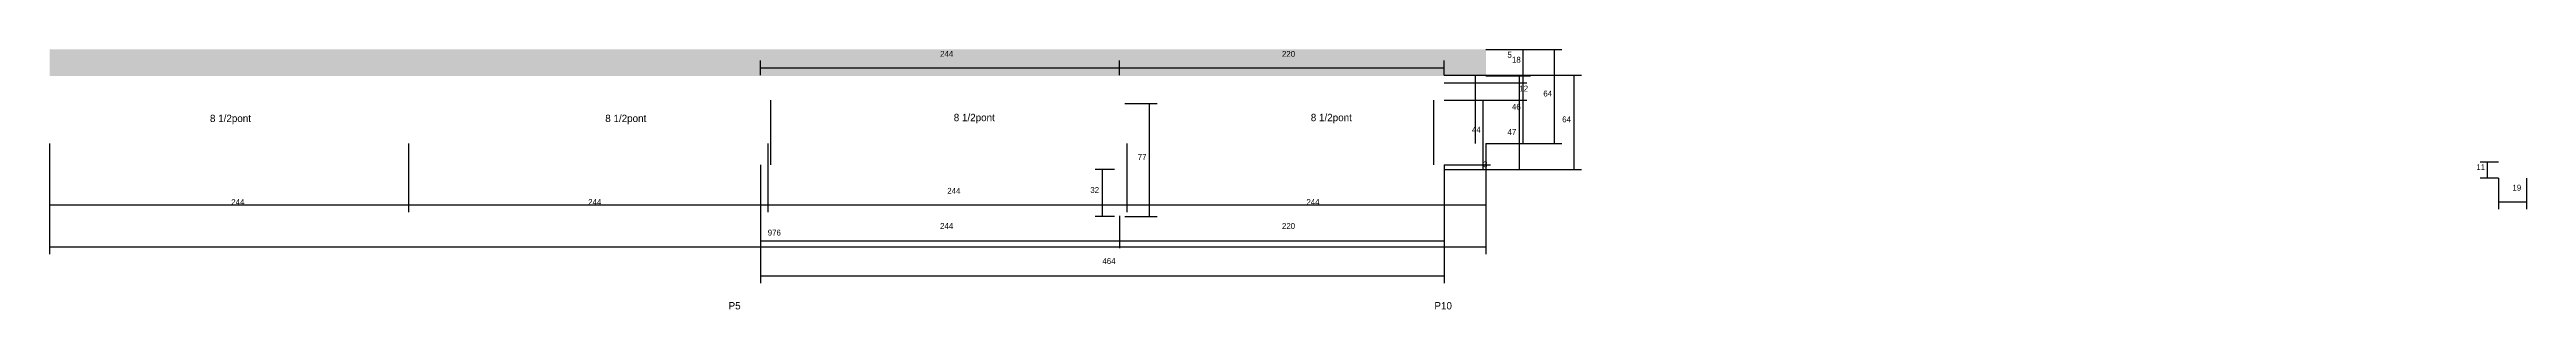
# Model space of a CAD drawing. Header units: metres. Extents: x -2848 to 22762, y -45195 to 1016.
# Drawn here: x -610 to 1073, y -29207 to -29030 of the extents above; entities that cross this region are included whole.
import ezdxf

# ---------------------------------------------------------------- set-up
doc = ezdxf.new("R2010")
doc.units = ezdxf.units.M
for name, color, linetype in [('COTA', 4, 'Continuous'), ('NOMENCLATURA', 7, 'Continuous'), ('SARR_2.2x7', 40, 'Continuous')]:
    doc.layers.add(name, color=color, linetype=linetype)

msp = doc.modelspace()

# ---------------------------------------------------------------- hatches: boundary and pattern name
at = {"layer": 'COTA'}
h = msp.add_hatch(dxfattribs=at)
h.set_pattern_fill('AR-CONC', scale=0.03)
h.paths.add_polyline_path([(366.3, -29047.8), (366.3, -29029.8), (-609.7, -29029.8), (-609.7, -29047.8)])

# ---------------------------------------------------------------- linework, layer by layer
for p, q in [((366.3, -29029.8), (396.5, -29029.8)), ((366.3, -29029.8), (417.9, -29029.8)), ((391.5, -29047.8), (391.5, -29029.8)), ((412.9, -29093.8), (412.9, -29029.8)), ((-126.6, -29047.4), (-126.6, -29037.4)), ((-126.6, -29042.4), (117.4, -29042.4)), ((117.4, -29047.4), (117.4, -29037.4)), ((117.4, -29047.4), (117.4, -29037.4)), ((117.4, -29042.4), (337.9, -29042.4)), ((337.9, -29047.4), (337.9, -29037.4)), ((337.9, -29047.4), (394, -29047.4)), ((337.9, -29047.4), (431.2, -29047.4)), ((366.3, -29047.8), (396.5, -29047.8)), ((366.3, -29047.8), (396.5, -29047.8)), ((389, -29052.4), (389, -29047.4)), ((391.5, -29093.8), (391.5, -29047.8)), ((426.2, -29111.4), (426.2, -29047.4)), ((337.9, -29052.4), (394, -29052.4)), ((337.9, -29052.4), (394, -29052.4)), ((337.9, -29064.4), (394, -29064.4)), ((337.9, -29064.4), (394, -29064.4)), ((337.9, -29064.4), (369.4, -29064.4)), ((364.4, -29108.4), (364.4, -29064.4)), ((389, -29064.4), (389, -29052.4)), ((389, -29111.4), (389, -29064.4)), ((120.9, -29066.6), (142.8, -29066.6)), ((137.8, -29143.4), (137.8, -29066.6)), ((-609.7, -29093.8), (-609.7, -29140.6)), ((-609.7, -29093.8), (-609.7, -29169)), ((-365.7, -29093.8), (-365.7, -29140.6)), ((-365.7, -29093.8), (-365.7, -29140.6)), ((-121.7, -29093.8), (-121.7, -29140.6)), ((-121.7, -29093.8), (-121.7, -29140.6)), ((122.3, -29093.8), (122.3, -29140.6)), ((122.3, -29093.8), (122.3, -29140.6)), ((366.3, -29093.8), (366.3, -29140.6)), ((366.3, -29093.8), (396.5, -29093.8)), ((366.3, -29093.8), (366.3, -29169)), ((366.3, -29093.8), (417.9, -29093.8)), ((-126.6, -29108.4), (-126.6, -29188.9)), ((-126.6, -29111.4), (-126.6, -29165)), ((113.9, -29111.4), (100.8, -29111.4)), ((105.8, -29143.4), (105.8, -29111.4)), ((337.9, -29108.4), (337.9, -29188.9)), ((337.9, -29108.4), (369.4, -29108.4)), ((337.9, -29108.4), (369.4, -29108.4)), ((337.9, -29111.4), (337.9, -29165)), ((337.9, -29111.4), (394, -29111.4)), ((337.9, -29111.4), (431.2, -29111.4)), ((337.9, -29111.4), (369.4, -29111.4)), ((364.4, -29111.4), (364.4, -29108.4)), ((1054.3, -29106.4), (1041.9, -29106.4)), ((1046.9, -29117.4), (1046.9, -29106.4)), ((1054.3, -29117.4), (1041.9, -29117.4)), ((1054.3, -29117.4), (1054.3, -29138.5)), ((1073.3, -29117.4), (1073.3, -29138.5)), ((-609.7, -29135.6), (-365.7, -29135.6)), ((-365.7, -29135.6), (-121.7, -29135.6)), ((-121.7, -29135.6), (122.3, -29135.6)), ((113.9, -29143.4), (100.8, -29143.4)), ((117.4, -29143), (117.4, -29165)), ((117.4, -29143), (117.4, -29165)), ((120.9, -29143.4), (142.8, -29143.4)), ((122.3, -29135.6), (366.3, -29135.6)), ((1054.3, -29133.5), (1073.3, -29133.5)), ((-609.7, -29164), (366.3, -29164)), ((-126.6, -29160), (117.4, -29160)), ((117.4, -29160), (337.9, -29160)), ((-126.6, -29183.9), (337.9, -29183.9))]:
    msp.add_line(p, q, dxfattribs=at)
at = {"layer": 'SARR_2.2x7'}
for p, q in [((359.3, -29093.8), (359.3, -29047.8)), ((-119.6, -29108.4), (-119.6, -29064.4)), ((330.9, -29108.4), (330.9, -29064.4))]:
    msp.add_line(p, q, dxfattribs=at)

# ---------------------------------------------------------------- texts
at = {"layer": 'COTA'}
for s, p in [('244', (-4.6, -29034.8)), ('220', (227.7, -29034.8)), ('5', (380.9, -29035.4)), ('18', (384, -29038.8)), ('12', (389, -29058.4)), ('64', (405.3, -29061.8)), ('46', (384, -29070.8)), ('64', (418.1, -29079.4)), ('44', (356.8, -29086.4)), ('47', (381, -29087.9)), ('77', (129.7, -29105)), ('3', (364.4, -29109.9)), ('11', (1039.3, -29111.9)), ('244', (-486.2, -29135.6)), ('244', (-243.7, -29135.6)), ('244', (0.3, -29128)), ('32', (97.5, -29127.4)), ('244', (244.3, -29135.6)), ('19', (1063.8, -29125.9)), ('244', (-4.6, -29151.9)), ('220', (227.7, -29151.9)), ('976', (-121.7, -29156.4)), ('464', (105.7, -29175.8))]:
    msp.add_text(s, height=4, dxfattribs=at).set_placement(p)
at = {"layer": 'NOMENCLATURA'}
for s, p in [('8 1/2pont', (-500.7, -29079.2)), ('8 1/2pont', (-232.1, -29079.2)), ('8 1/2pont', (4.7, -29078.6)), ('8 1/2pont', (247.3, -29078.6)), ('P5', (-148.3, -29206.7)), ('P10', (331.3, -29206.7))]:
    msp.add_text(s, height=5, dxfattribs=at).set_placement(p)

doc.saveas('drawing.dxf')
